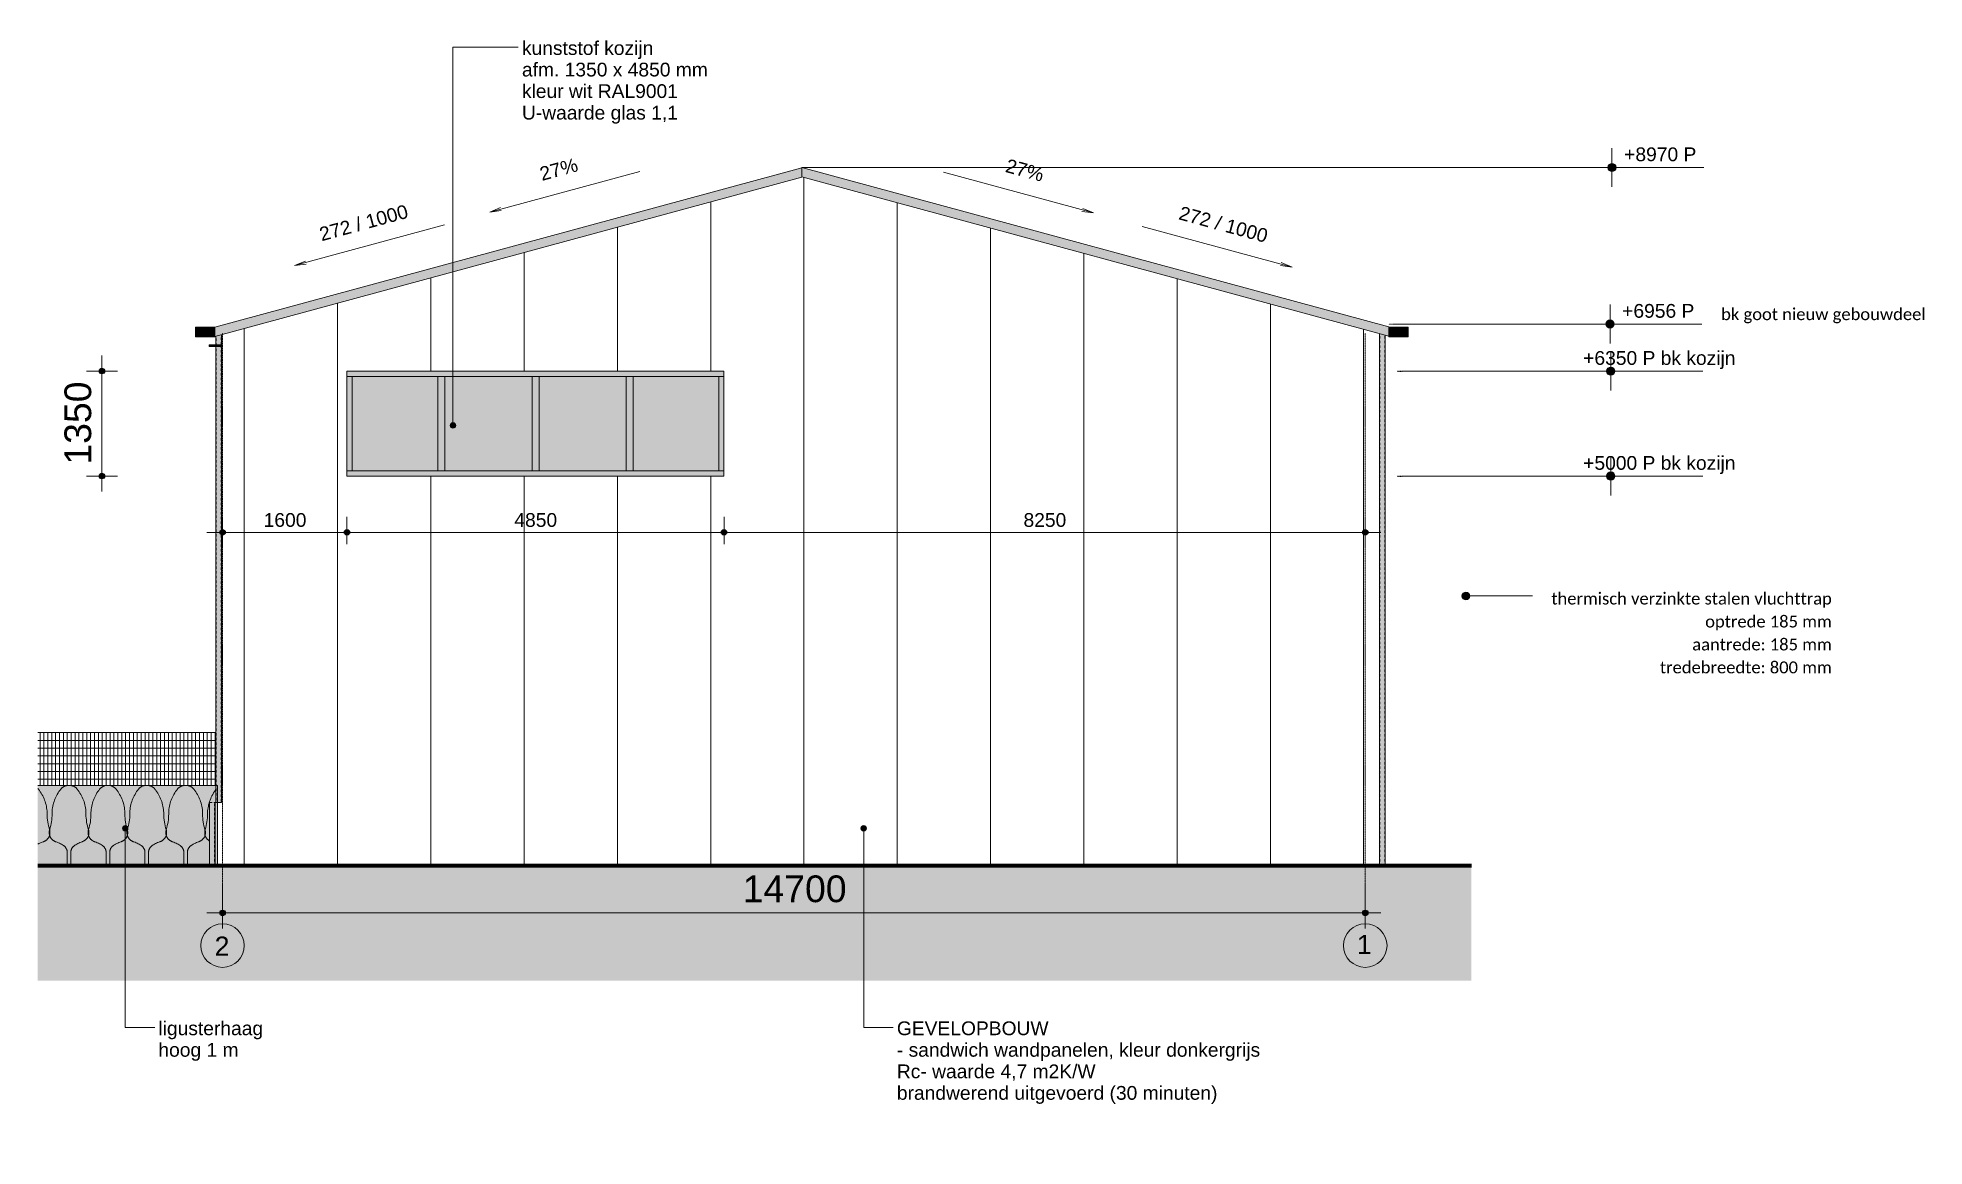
# Model space of a CAD drawing. Header units: millimetres. Extents: x 48682 to 485846, y -7071 to 11912.
# Drawn here: x 237132 to 261400, y -3621 to 10639 of the extents above; entities that cross this region are included whole.
import ezdxf

# ---------------------------------------------------------------- set-up
doc = ezdxf.new("R2010")
doc.units = ezdxf.units.MM
for name, pattern in [('Dash', [6.35, 3.175, -3.175]), ('dash fine', [1.53, 1, -0.53]), ('dash-dash', [6, 3, -1, 1, -1]), ('dash-dash-dot', [10.5, 3, -1.5, 3, -1.5, 0, -1.5]), ('Hidden', [4, 2, -2])]:
    doc.linetypes.add(name, pattern=pattern)
for name, color, linetype, lineweight in [('A-ANNO-DIMS', 211, 'Continuous', 9), ('A-ANNO-DIMS-100', 211, 'Continuous', 9), ('A-AREA', 32, 'dash-dash-dot', 9), ('A-DETL', 90, 'Continuous', 13), ('A-DETL-GENF', 92, 'Continuous', 13), ('A-DOOR', 31, 'Continuous', 18), ('A-DOOR-GLAZ', 31, 'Continuous', 13), ('A-FLOR', 192, 'Continuous', 18), ('A-FLOR-HRAL', 11, 'Continuous', 13), ('A-GLAZ-CWMG', 51, 'Continuous', 13), ('A-WALL-PATT', 111, 'Continuous', 13), ('C-TOPO', 7, 'Continuous', 13), ('E-LITE-EQPM', 33, 'Continuous', 13), ('G-ANNO-DIMS', 111, 'Continuous', 9), ('G-ANNO-TEXT', 231, 'Continuous', 9), ('L-PLNT', 71, 'Continuous', 13), ('L-SITE', 91, 'Continuous', 13), ('S-COLS', 52, 'Continuous', 18), ('S-COLS-HDLN', 52, 'Hidden', 9), ('S-FNDN', 32, 'Continuous', 18)]:
    doc.layers.add(name, color=color, linetype=linetype, lineweight=lineweight)
doc.styles.add('Arial', font='arial.ttf', dxfattribs={"height": 177.035928})
doc.styles.add('Arial_1', font='arial.ttf', dxfattribs={"height": 245.883234})
doc.styles.add('Arial_2', font='arial.ttf', dxfattribs={"height": 344.236527})
doc.styles.add('Calibri', font='calibri.ttf', dxfattribs={"height": 153.100159})
doc.dimstyles.new('1_8mm', dxfattribs={"dimscale": 304.8, "dimtxt": 180, "dimasz": 0.918635, "dimexe": 0.492126, "dimexo": 0.0625, "dimgap": 0.059055, "dimtad": 1, "dimdec": 0, "dimzin": 0, "dimdsep": 46, "dimtxsty": 'Arial', "dimblk1": 'DOTSMALL', "dimblk2": 'DOTSMALL', "dimsah": 1, "dimcen": 0.09, "dimdle": 0.656168, "dimazin": 0, "dimtfac": 1, "dimtdec": 4, "dimtix": 1, "dimtmove": 0, "dimatfit": 3, "dimfxl": 0.656168, "dimfxlon": 1, "dimtvp": 1, "dimtolj": 1, "dimtzin": 0, "dimlwd": 13, "dimlwe": 13, "dimarcsym": 2})
doc.dimstyles.new('3_5mm', dxfattribs={"dimscale": 304.8, "dimtxt": 350, "dimasz": 0.918635, "dimexe": 0.656168, "dimexo": 0.0625, "dimgap": 0.114829, "dimtad": 1, "dimdec": 0, "dimzin": 0, "dimdsep": 46, "dimtxsty": 'Arial_2', "dimblk1": 'DOTSMALL', "dimblk2": 'DOTSMALL', "dimsah": 1, "dimcen": 0.09, "dimdle": 0.656168, "dimazin": 0, "dimtfac": 1, "dimtdec": 4, "dimtix": 1, "dimtmove": 0, "dimatfit": 3, "dimfxl": 0.656168, "dimfxlon": 1, "dimtvp": 1, "dimtolj": 1, "dimtzin": 0, "dimlwd": 13, "dimlwe": 13, "dimarcsym": 2})
pattern_1 = [(90, (-380612.1, 0), (-1200, 7e-14), [])]

msp = doc.modelspace()

# ---------------------------------------------------------------- texts
at = {"layer": 'G-ANNO-DIMS', "attachment_point": 1, "line_spacing_factor": 0.938532, "style": 'Arial'}
for s, insert, char_height, width in [('+8970 P', (257540, 9228), 177.04, 1105.876), ('+6956 P', (257514.4, 7214), 177.04, 1105.876), ('+6350 P bk kozijn', (257012.9, 6608), 177.036, 2332.708), ('+5000 P bk kozijn', (257012.9, 5258), 177.036, 2332.708)]:
    msp.add_mtext(s, dxfattribs=dict(at, insert=insert, char_height=char_height, width=width))
at = {"layer": 'G-ANNO-DIMS', "lineweight": 13, "char_height": 177.04, "attachment_point": 1, "line_spacing_factor": 0.938532, "style": 'Arial'}
for s, insert, width, rotation in [('27%', (243571.7, 8967.5), 589.657, 15.19114), ('27%', (249614.1, 9085.9), 589.657, 344.80886), ('272 / 1000', (240737.3, 8191.5), 1395.305, 15.19114), ('272 / 1000', (251844.2, 8476.8), 1395.305, 344.80886)]:
    msp.add_mtext(s, dxfattribs=dict(at, insert=insert, width=width, rotation=rotation))
at = {"layer": 'G-ANNO-TEXT', "color": 7}
for s, insert, char_height, width, attachment_point, line_spacing_factor, style in [('bk goot nieuw gebouwdeel', (258787.3, 7159.5), 153.1, 3190.194, 1, 1.156427, 'Calibri'), ('thermisch verzinkte stalen vluchttrap\\Poptrede 185 mm\\Paantrede: 185 mm\\Ptredebreedte: 800 mm', (260211.1, 3501), 153.1, 4378.148, 3, 1.156427, 'Calibri'), ('2', (239407.2, -923.8), 245.9, 228, 1, 0.938532, 'Arial_1'), ('1', (254101.3, -902.7), 245.9, 228, 1, 0.938532, 'Arial_1')]:
    msp.add_mtext(s, dxfattribs=dict(at, insert=insert, char_height=char_height, width=width, attachment_point=attachment_point, line_spacing_factor=line_spacing_factor, style=style))

# ---------------------------------------------------------------- blocks, each defined once
blk = doc.blocks.new('Top Rail Type - Top Rail_Internal_-8055464-linkergebouw noordoostgevel')
at = {"layer": 'A-FLOR-HRAL', "lineweight": 9}
h = blk.add_hatch(dxfattribs=at)
h.set_pattern_fill('FP_10', color=256, style=0, pattern_type=2)
h.set_pattern_definition([(0, (-317087.95, 0), (0, 100), []), (90, (-317087.947, 0), (-50, 3e-15), [])])
h.paths.add_polyline_path([(-65106, -10), (-65106, 0), (-77634, 0), (-77634, -10), (-66514, -10)], flags=0)
h.paths.add_polyline_path([(-78465, -10), (-78314, -10), (-78314, 0), (-80347, 0), (-80347, -10), (-78465, -10)], flags=0)
h.paths.add_polyline_path([(-78064, 0), (-78064, 2), (-78069, 2), (-78069, 0)], flags=0)
h.paths.add_polyline_path([(-78185, 0), (-78139, 0), (-78139, 2), (-78284, 2), (-78284, 0)], flags=0)
h.paths.add_polyline_path([(-77984, 1016), (-77984, 1017), (-77984, 1016)], flags=0)
h.paths.add_polyline_path([(-79002, 1020), (-78054, 1020), (-78054, 1700), (-80347, 1700), (-80346, 1020), (-79015, 1020)], flags=0)
at = {"layer": 'A-FLOR-HRAL'}
for p, q in [((-78054, 1700), (-80347, 1700)), ((-65106, 0), (-65106, -10))]:
    blk.add_line(p, q, dxfattribs=at)
blk = doc.blocks.new('300_28_ISR_kolom_buis - ø70x3_6 2-8360458-linkergebouw noordoostgevel')
at = {"layer": 'S-COLS-HDLN', "linetype": 'Continuous', "lineweight": 18}
h = blk.add_hatch(color=256, dxfattribs=at)
h.paths.add_polyline_path([(-78001, 800), (-77984, 800), (-77984, 6667), (-78054, 6667), (-78054, 1020), (-78034, 1020), (-78034, 800), (-78009, 800)], flags=0)
h.paths.add_polyline_path([(-78044, 6687), (-77984, 6687), (-77984, 6818), (-78054, 6799), (-78054, 6687), (-78049, 6687)], flags=0)
at = {"layer": 'A-DETL', "lineweight": 18}
for p, q in [((-78054, 6799), (-78054, 6687)), ((-77984, 6687), (-77984, 6818)), ((-78054, 6667), (-78054, 800)), ((-77984, 800), (-77984, 6667))]:
    blk.add_line(p, q, dxfattribs=at)
at = {"layer": 'S-COLS', "linetype": 'Hidden', "lineweight": 9}
for p, q in [((-78050, 6800), (-78050, 6687)), ((-77987, 6687), (-77987, 6817)), ((-78050, 6667), (-78050, 800)), ((-77987, 800), (-77987, 6667))]:
    blk.add_line(p, q, dxfattribs=at)
blk = doc.blocks.new('32_DO_glas - 01-8640239-linkergebouw noordoostgevel')
at = {"layer": 'A-DOOR-GLAZ'}
blk.add_hatch(color=256, dxfattribs=at).paths.add_polyline_path([(-71586, 5067), (-71586, 6283), (-72686, 6283), (-72686, 5067)], flags=0)
blk = doc.blocks.new('Rectangular Mullion - 32_rechts_67x100-8640298-linkergebouw noordoostgevel')
at = {"layer": 'A-GLAZ-CWMG'}
blk.add_hatch(color=256, dxfattribs=at).paths.add_polyline_path([(-75736, 6283), (-75156, 6283), (-75156, 6350), (-76369, 6350), (-76369, 6283), (-76302, 6283)], flags=0)
for p, q in [((-76369, 6283), (-76369, 6350)), ((-75156, 6350), (-76369, 6350)), ((-75156, 6283), (-76369, 6283))]:
    blk.add_line(p, q, dxfattribs=at)
blk = doc.blocks.new('Rectangular Mullion - 32_links_67x100-8640234-linkergebouw noordoostgevel')
at = {"layer": 'A-GLAZ-CWMG'}
blk.add_hatch(color=256, dxfattribs=at).paths.add_polyline_path([(-71586, 5000), (-71519, 5000), (-71519, 5067), (-72731, 5067), (-72731, 5000), (-72686, 5000)], flags=0)
for p, q in [((-72731, 5067), (-71519, 5067)), ((-72731, 5000), (-71519, 5000)), ((-71519, 5067), (-71519, 5000))]:
    blk.add_line(p, q, dxfattribs=at)
blk = doc.blocks.new('Rectangular Mullion - 32_rechts_67x100-8431541-linkergebouw noordoostgevel')
at = {"layer": 'A-GLAZ-CWMG'}
blk.add_hatch(color=256, dxfattribs=at).paths.add_polyline_path([(-76302, 5067), (-76302, 6283), (-76369, 6283), (-76369, 5067), (-76345, 5067)], flags=0)
for p, q in [((-76369, 6283), (-76302, 6283)), ((-76369, 6283), (-76369, 5067)), ((-76302, 6283), (-76302, 5067)), ((-76302, 5067), (-76369, 5067))]:
    blk.add_line(p, q, dxfattribs=at)
blk = doc.blocks.new('Rectangular Mullion - 32_links_67x100-8431542-linkergebouw noordoostgevel')
at = {"layer": 'A-GLAZ-CWMG'}
blk.add_hatch(color=256, dxfattribs=at).paths.add_polyline_path([(-71519, 5067), (-71519, 6283), (-71586, 6283), (-71586, 5067)], flags=0)
for p, q in [((-71586, 6283), (-71519, 6283)), ((-71586, 5067), (-71586, 6283)), ((-71519, 5067), (-71519, 6283)), ((-71519, 5067), (-71586, 5067))]:
    blk.add_line(p, q, dxfattribs=at)
blk = doc.blocks.new('32_DO_glas - 01-8640303-linkergebouw noordoostgevel')
at = {"layer": 'A-DOOR-GLAZ'}
blk.add_hatch(color=256, dxfattribs=at).paths.add_polyline_path([(-75111, 5067), (-73988, 5067), (-73988, 6283), (-75111, 6283), (-75111, 6131)], flags=0)
blk = doc.blocks.new('Rectangular Mullion - 32_rechts_67x100-8640235-linkergebouw noordoostgevel')
at = {"layer": 'A-GLAZ-CWMG'}
blk.add_hatch(color=256, dxfattribs=at).paths.add_polyline_path([(-73898, 6283), (-72731, 6283), (-72731, 6350), (-73943, 6350), (-73943, 6283)], flags=0)
for p, q in [((-72731, 6350), (-73943, 6350)), ((-72731, 6283), (-73943, 6283))]:
    blk.add_line(p, q, dxfattribs=at)
blk = doc.blocks.new('Rectangular Mullion - 32_links_67x100-8640299-linkergebouw noordoostgevel')
at = {"layer": 'A-GLAZ-CWMG'}
blk.add_hatch(color=256, dxfattribs=at).paths.add_polyline_path([(-73988, 5000), (-73943, 5000), (-73943, 5067), (-75156, 5067), (-75156, 5000), (-75111, 5000)], flags=0)
for p, q in [((-75156, 5067), (-73943, 5067)), ((-75156, 5000), (-73943, 5000))]:
    blk.add_line(p, q, dxfattribs=at)
blk = doc.blocks.new('Rectangular Mullion - 32_tussen_90x100-8431527-linkergebouw noordoostgevel')
at = {"layer": 'A-GLAZ-CWMG'}
blk.add_hatch(color=256, dxfattribs=at).paths.add_polyline_path([(-73988, 5067), (-73898, 5067), (-73898, 6283), (-73988, 6283), (-73988, 6199)], flags=0)
for p, q in [((-73988, 6283), (-73898, 6283)), ((-73988, 6283), (-73988, 5067)), ((-73898, 6283), (-73898, 5067)), ((-73898, 5067), (-73988, 5067))]:
    blk.add_line(p, q, dxfattribs=at)
blk = doc.blocks.new('300_28_ISR_kolom_buis - ø70x3_6 2-8363247-linkergebouw noordoostgevel')
at = {"layer": 'S-COLS-HDLN', "linetype": 'Continuous', "lineweight": 18}
blk.add_hatch(color=256, dxfattribs=at).paths.add_polyline_path([(-63084, 0), (-63014, 0), (-63014, 6813), (-63084, 6832), (-63084, 1432)], flags=0)
at = {"layer": 'A-DETL', "lineweight": 18}
blk.add_line((-63014, 0), (-63014, 6813), dxfattribs=at)
at = {"layer": 'S-COLS', "linetype": 'Hidden', "lineweight": 9}
for p, q in [((-63080, 0), (-63080, 6831)), ((-63017, 6814), (-63017, 0))]:
    blk.add_line(p, q, dxfattribs=at)
blk = doc.blocks.new('300_28_ISR_kolom_buis - ø70x3_6 2-8715042-linkergebouw noordoostgevel')
at = {"layer": 'S-COLS-HDLN', "linetype": 'Continuous', "lineweight": 18}
blk.add_hatch(color=256, dxfattribs=at).paths.add_polyline_path([(-78069, 0), (-78069, 2), (-78139, 2), (-78139, 0), (-78070, 0)], flags=0)
at = {"layer": 'A-DETL', "lineweight": 18}
for p, q in [((-78139, 800), (-78139, 0)), ((-78069, 0), (-78069, 800))]:
    blk.add_line(p, q, dxfattribs=at)
at = {"layer": 'S-COLS', "linetype": 'Hidden', "lineweight": 9}
for p, q in [((-78135, 800), (-78135, 0)), ((-78072, 0), (-78072, 800))]:
    blk.add_line(p, q, dxfattribs=at)
at = {"layer": 'S-COLS-HDLN'}
blk.add_line((-78139, 800), (-78069, 800), dxfattribs=at)
blk = doc.blocks.new('32_DO_glas - 01-8640247-linkergebouw noordoostgevel')
at = {"layer": 'A-DOOR-GLAZ'}
blk.add_hatch(color=256, dxfattribs=at).paths.add_polyline_path([(-73898, 5067), (-72776, 5067), (-72776, 6283), (-73898, 6283), (-73898, 6205)], flags=0)
blk = doc.blocks.new('Rectangular Mullion - 32_rechts_67x100-8640236-linkergebouw noordoostgevel')
at = {"layer": 'A-GLAZ-CWMG'}
blk.add_hatch(color=256, dxfattribs=at).paths.add_polyline_path([(-72616, 6283), (-71519, 6283), (-71519, 6350), (-72731, 6350), (-72731, 6283), (-72686, 6283)], flags=0)
for p, q in [((-71519, 6350), (-72731, 6350)), ((-71519, 6350), (-71519, 6283)), ((-71519, 6283), (-72731, 6283))]:
    blk.add_line(p, q, dxfattribs=at)
blk = doc.blocks.new('Rectangular Mullion - 32_links_67x100-8640237-linkergebouw noordoostgevel')
at = {"layer": 'A-GLAZ-CWMG'}
blk.add_hatch(color=256, dxfattribs=at).paths.add_polyline_path([(-72776, 5000), (-72731, 5000), (-72731, 5067), (-73943, 5067), (-73943, 5000), (-73898, 5000)], flags=0)
for p, q in [((-73943, 5067), (-72731, 5067)), ((-73943, 5000), (-72731, 5000))]:
    blk.add_line(p, q, dxfattribs=at)
blk = doc.blocks.new('32_DO_glas - 01-8640311-linkergebouw noordoostgevel')
at = {"layer": 'A-DOOR-GLAZ'}
blk.add_hatch(color=256, dxfattribs=at).paths.add_polyline_path([(-75201, 5067), (-75201, 6283), (-76302, 6283), (-76302, 5067), (-75736, 5067)], flags=0)
blk = doc.blocks.new('Rectangular Mullion - 32_rechts_67x100-8640300-linkergebouw noordoostgevel')
at = {"layer": 'A-GLAZ-CWMG'}
blk.add_hatch(color=256, dxfattribs=at).paths.add_polyline_path([(-75111, 6283), (-73943, 6283), (-73943, 6350), (-75156, 6350), (-75156, 6283)], flags=0)
for p, q in [((-73943, 6350), (-75156, 6350)), ((-73943, 6283), (-75156, 6283))]:
    blk.add_line(p, q, dxfattribs=at)
blk = doc.blocks.new('Rectangular Mullion - 32_links_67x100-8640301-linkergebouw noordoostgevel')
at = {"layer": 'A-GLAZ-CWMG'}
blk.add_hatch(color=256, dxfattribs=at).paths.add_polyline_path([(-75201, 5000), (-75156, 5000), (-75156, 5067), (-76369, 5067), (-76369, 5000), (-75736, 5000)], flags=0)
for p, q in [((-76369, 5000), (-76369, 5067)), ((-76369, 5067), (-75156, 5067)), ((-76369, 5000), (-75156, 5000))]:
    blk.add_line(p, q, dxfattribs=at)
blk = doc.blocks.new('300_90_VAE_parkeerplek - 2500x5000-7977994-linkergebouw noordoostgevel')
at = {"layer": 'L-SITE'}
for points in [[(-79194, 2), (-78284, 2), (-78284, 5), (-80347, 5), (-80347, 2), (-79482, 2)], [(-78906, 0), (-78284, 0), (-78284, 2), (-80347, 2), (-80347, 0), (-79194, 0)]]:
    blk.add_hatch(color=256, dxfattribs=at).paths.add_polyline_path(points, flags=0)
at = {"layer": 'A-DETL', "lineweight": 18}
for p, q in [((-80347, 5), (-78284, 5)), ((-78284, 2), (-80347, 2)), ((-80347, 2), (-78284, 2)), ((-78284, 2), (-78284, 5)), ((-78284, 2), (-78284, 0)), ((-78314, 0), (-80347, 0))]:
    blk.add_line(p, q, dxfattribs=at)
blk = doc.blocks.new('200_VAE_63_spotlamp - rond-8711555-linkergebouw noordoostgevel')
at = {"layer": 'E-LITE-EQPM'}
blk.add_hatch(color=256, dxfattribs=at).paths.add_polyline_path([(-78019, 6667), (-77984, 6667), (-77984, 6687), (-78142, 6687), (-78142, 6667), (-78028, 6667)], flags=0)
for p, q in [((-78142, 6687), (-77984, 6687)), ((-78142, 6687), (-78142, 6667)), ((-78142, 6667), (-77984, 6667))]:
    blk.add_line(p, q, dxfattribs=at)
blk = doc.blocks.new('90_SI_boom - eik-7766839-linkergebouw noordoostgevel')
at = {"layer": 'L-PLNT', "flags": 128}
for points in [[(-80347, 982), (-80346, 982), (-80343, 978), (-80340, 974), (-80338, 973)], [(-80338, 973), (-80326, 957), (-80314, 940), (-80303, 923), (-80293, 905), (-80283, 887), (-80274, 869), (-80266, 850), (-80258, 831), (-80251, 812), (-80245, 793), (-80240, 773), (-80236, 753), (-80232, 733), (-80229, 713), (-80227, 692), (-80226, 672), (-80226, 653)], [(-80226, 653), (-80226, 627), (-80224, 601), (-80221, 576), (-80218, 550), (-80213, 525), (-80208, 500), (-80201, 475), (-80195, 454)], [(-80276, 296), (-80290, 291), (-80304, 285), (-80318, 279), (-80331, 273), (-80345, 266), (-80347, 264)], [(-80195, 454), (-80193, 449), (-80192, 444), (-80191, 439), (-80190, 434), (-80190, 429), (-80189, 424), (-80189, 419), (-80189, 414), (-80189, 409), (-80189, 404), (-80190, 399), (-80191, 394), (-80191, 389), (-80193, 385), (-80194, 380), (-80195, 375), (-80197, 370), (-80199, 366), (-80201, 361), (-80203, 356), (-80206, 352), (-80208, 348), (-80211, 344), (-80214, 340), (-80217, 336), (-80221, 332), (-80224, 328), (-80227, 325), (-80231, 321), (-80235, 318), (-80239, 315), (-80243, 312), (-80247, 309), (-80252, 307), (-80256, 304), (-80260, 302), (-80265, 300), (-80270, 298), (-80274, 296), (-80276, 296)]]:
    blk.add_lwpolyline(points, dxfattribs=at)
blk = doc.blocks.new('90_SI_boom - eik-V25-linkergebouw noordoostgevel')
at = {"layer": 'L-PLNT'}
for p, q in [((-79967, 156), (-79967, 5)), ((-79921, 5), (-79921, 156))]:
    blk.add_line(p, q, dxfattribs=at)
at = {"layer": 'L-PLNT', "flags": 128}
for points in [[(-80162, 653), (-80162, 673), (-80161, 693), (-80159, 714), (-80156, 734), (-80152, 754), (-80148, 774), (-80143, 794), (-80137, 813), (-80130, 832), (-80122, 851), (-80114, 870), (-80105, 888), (-80095, 906), (-80085, 924), (-80074, 941), (-80062, 957), (-80050, 973)], [(-80050, 973), (-80047, 977), (-80043, 980), (-80040, 984), (-80036, 988), (-80032, 991), (-80028, 994), (-80024, 997), (-80019, 1000), (-80015, 1003), (-80011, 1005), (-80006, 1008), (-80001, 1010), (-79997, 1012), (-79992, 1014), (-79987, 1015), (-79982, 1017), (-79977, 1018), (-79972, 1019), (-79967, 1020), (-79962, 1020), (-79957, 1021), (-79952, 1021), (-79950, 1021)], [(-79939, 1021), (-79939, 1021), (-79939, 1021), (-79939, 1021), (-79939, 1021), (-79939, 1021), (-79939, 1021), (-79939, 1021), (-79939, 1021), (-79939, 1021), (-79939, 1021), (-79939, 1021), (-79939, 1021), (-79939, 1021), (-79939, 1021), (-79939, 1021), (-79940, 1021), (-79940, 1021), (-79940, 1021), (-79940, 1021), (-79940, 1021), (-79940, 1021), (-79941, 1021), (-79941, 1021), (-79941, 1021), (-79941, 1021), (-79941, 1021), (-79941, 1021), (-79942, 1021), (-79942, 1021), (-79942, 1021), (-79942, 1021), (-79943, 1021), (-79943, 1021), (-79943, 1021), (-79943, 1021), (-79943, 1021), (-79944, 1021), (-79944, 1021), (-79944, 1021), (-79944, 1021), (-79944, 1021), (-79945, 1021), (-79945, 1021), (-79945, 1021), (-79945, 1021), (-79946, 1021), (-79946, 1021), (-79946, 1021), (-79946, 1021), (-79946, 1021), (-79947, 1021), (-79947, 1021), (-79947, 1021), (-79947, 1021), (-79947, 1021), (-79948, 1021), (-79948, 1021), (-79948, 1021), (-79948, 1021), (-79948, 1021), (-79948, 1021), (-79949, 1021), (-79949, 1021), (-79949, 1021), (-79949, 1021), (-79949, 1021), (-79949, 1021), (-79949, 1021), (-79949, 1021), (-79949, 1021), (-79949, 1021), (-79950, 1021), (-79950, 1021), (-79950, 1021), (-79950, 1021), (-79950, 1021), (-79950, 1021), (-79950, 1021)], [(-79950, 1021), (-79950, 1021), (-79950, 1021), (-79950, 1021), (-79950, 1021), (-79950, 1021), (-79950, 1021), (-79949, 1021), (-79949, 1021), (-79949, 1021), (-79949, 1021), (-79949, 1021), (-79949, 1021), (-79949, 1021), (-79949, 1021), (-79949, 1021), (-79949, 1021), (-79948, 1021), (-79948, 1021), (-79948, 1021), (-79948, 1021), (-79948, 1021), (-79948, 1021), (-79947, 1021), (-79947, 1021), (-79947, 1021), (-79947, 1021), (-79947, 1021), (-79947, 1021), (-79946, 1021), (-79946, 1021), (-79946, 1021), (-79946, 1021), (-79945, 1021), (-79945, 1021), (-79945, 1021), (-79945, 1021), (-79945, 1021), (-79944, 1021), (-79944, 1021), (-79944, 1021), (-79944, 1021), (-79943, 1021), (-79943, 1021), (-79943, 1021), (-79943, 1021), (-79943, 1021), (-79942, 1021), (-79942, 1021), (-79942, 1021), (-79942, 1021), (-79942, 1021), (-79941, 1021), (-79941, 1021), (-79941, 1021), (-79941, 1021), (-79941, 1021), (-79940, 1021), (-79940, 1021), (-79940, 1021), (-79940, 1021), (-79940, 1021), (-79940, 1021), (-79940, 1021), (-79939, 1021), (-79939, 1021), (-79939, 1021), (-79939, 1021), (-79939, 1021), (-79939, 1021), (-79939, 1021), (-79939, 1021), (-79939, 1021), (-79939, 1021), (-79939, 1021), (-79939, 1021), (-79939, 1021), (-79939, 1021), (-79939, 1021)], [(-79939, 1021), (-79933, 1021), (-79928, 1020), (-79923, 1020), (-79918, 1019), (-79913, 1018), (-79908, 1017), (-79903, 1016), (-79898, 1014), (-79893, 1013), (-79889, 1011), (-79884, 1009), (-79879, 1006), (-79875, 1004), (-79870, 1001), (-79866, 998), (-79862, 995), (-79858, 992), (-79854, 989), (-79850, 985), (-79846, 982), (-79843, 978), (-79840, 974), (-79838, 973)], [(-79838, 973), (-79826, 957), (-79814, 940), (-79803, 923), (-79793, 905), (-79783, 887), (-79774, 869), (-79766, 850), (-79758, 831), (-79751, 812), (-79745, 793), (-79740, 773), (-79736, 753), (-79732, 733), (-79729, 713), (-79727, 692), (-79726, 672), (-79726, 653)], [(-80193, 454), (-80186, 478), (-80180, 503), (-80174, 529), (-80170, 554), (-80166, 579), (-80164, 605), (-80163, 631), (-80162, 653)], [(-79726, 653), (-79726, 627), (-79724, 601), (-79721, 576), (-79718, 550), (-79713, 525), (-79708, 500), (-79701, 475), (-79695, 454)], [(-80113, 296), (-80117, 297), (-80122, 299), (-80127, 301), (-80131, 304), (-80136, 306), (-80140, 308), (-80144, 311), (-80148, 314), (-80152, 317), (-80156, 320), (-80160, 324), (-80163, 327), (-80167, 331), (-80170, 335), (-80173, 338), (-80176, 343), (-80179, 347), (-80182, 351), (-80184, 355), (-80187, 360), (-80189, 364), (-80191, 369), (-80192, 374), (-80194, 378), (-80195, 383), (-80196, 388), (-80197, 393), (-80198, 398), (-80199, 403), (-80199, 408), (-80199, 413), (-80199, 418), (-80199, 423), (-80199, 428), (-80198, 433), (-80197, 438), (-80196, 443), (-80195, 448), (-80194, 453), (-80193, 454)], [(-80015, 248), (-80027, 256), (-80040, 264), (-80053, 271), (-80067, 278), (-80081, 284), (-80095, 290), (-80109, 295), (-80113, 296)], [(-79967, 156), (-79967, 161), (-79967, 165), (-79968, 170), (-79968, 174), (-79969, 178), (-79970, 183), (-79971, 187), (-79972, 191), (-79974, 195), (-79976, 199), (-79977, 204), (-79979, 207), (-79981, 211), (-79984, 215), (-79986, 219), (-79989, 223), (-79991, 226), (-79994, 229), (-79997, 233), (-80000, 236), (-80004, 239), (-80007, 242), (-80011, 245), (-80014, 247), (-80015, 248)], [(-79873, 248), (-79877, 245), (-79881, 242), (-79884, 239), (-79887, 236), (-79890, 233), (-79893, 230), (-79896, 227), (-79899, 223), (-79902, 220), (-79904, 216), (-79906, 212), (-79909, 208), (-79911, 204), (-79912, 200), (-79914, 196), (-79916, 192), (-79917, 188), (-79918, 183), (-79919, 179), (-79920, 175), (-79921, 170), (-79921, 166), (-79921, 162), (-79921, 157), (-79921, 156)], [(-79776, 296), (-79790, 291), (-79804, 285), (-79818, 279), (-79831, 273), (-79845, 266), (-79857, 258), (-79870, 250), (-79873, 248)], [(-79695, 454), (-79693, 449), (-79692, 444), (-79691, 439), (-79690, 434), (-79690, 429), (-79689, 424), (-79689, 419), (-79689, 414), (-79689, 409), (-79689, 404), (-79690, 399), (-79691, 394), (-79691, 389), (-79693, 385), (-79694, 380), (-79695, 375), (-79697, 370), (-79699, 366), (-79701, 361), (-79703, 356), (-79706, 352), (-79708, 348), (-79711, 344), (-79714, 340), (-79717, 336), (-79721, 332), (-79724, 328), (-79727, 325), (-79731, 321), (-79735, 318), (-79739, 315), (-79743, 312), (-79747, 309), (-79752, 307), (-79756, 304), (-79760, 302), (-79765, 300), (-79770, 298), (-79774, 296), (-79776, 296)]]:
    blk.add_lwpolyline(points, dxfattribs=at)
blk = doc.blocks.new('90_SI_boom - eik-V26-linkergebouw noordoostgevel')
at = {"layer": 'L-PLNT', "flags": 128}
for points in [[(-78162, 653), (-78162, 673), (-78161, 693), (-78159, 714), (-78156, 734), (-78152, 754), (-78148, 774), (-78143, 794), (-78137, 813), (-78130, 832), (-78122, 851), (-78114, 870), (-78105, 888), (-78095, 906), (-78085, 924), (-78074, 941), (-78062, 957), (-78054, 968)], [(-78193, 454), (-78186, 478), (-78180, 503), (-78174, 529), (-78170, 554), (-78166, 579), (-78164, 605), (-78163, 631), (-78162, 653)], [(-78139, 308), (-78140, 308), (-78144, 311), (-78148, 314), (-78152, 317), (-78156, 320), (-78160, 324), (-78163, 327), (-78167, 331), (-78170, 335), (-78173, 338), (-78176, 343), (-78179, 347), (-78182, 351), (-78184, 355), (-78187, 360), (-78189, 364), (-78191, 369), (-78192, 374), (-78194, 378), (-78195, 383), (-78196, 388), (-78197, 393), (-78198, 398), (-78199, 403), (-78199, 408), (-78199, 413), (-78199, 418), (-78199, 423), (-78199, 428), (-78198, 433), (-78197, 438), (-78196, 443), (-78195, 448), (-78194, 453), (-78193, 454)], [(-78064, 276), (-78067, 278), (-78069, 278)]]:
    blk.add_lwpolyline(points, dxfattribs=at)
blk = doc.blocks.new('DIMBLOCK32-linkergebouw noordoostgevel')
at = {"layer": 'A-ANNO-DIMS-100', "lineweight": 25}
h = blk.add_hatch(color=256, dxfattribs=at)
edge = h.paths.add_edge_path(flags=0)
edge.add_arc((237957, 6350), 35, 0, 360)
h = blk.add_hatch(color=256, dxfattribs=at)
edge = h.paths.add_edge_path(flags=0)
edge.add_arc((237957, 5000), 35, 0, 360)
at = {"layer": 'A-ANNO-DIMS-100', "lineweight": 13}
for p, q in [((238157, 6350), (237757, 6350)), ((237957, 4800), (237957, 6550)), ((237957, 6350), (238157, 6350)), ((238157, 5000), (237757, 5000)), ((237957, 5000), (238157, 5000))]:
    blk.add_line(p, q, dxfattribs=at)
at = {"layer": 'A-ANNO-DIMS-100', "lineweight": 25}
for centre in [(237957, 6350), (237957, 5000)]:
    blk.add_circle(centre, 35, dxfattribs=at)
at = {"layer": 'A-ANNO-DIMS-100', "color": 0, "lineweight": 13, "insert": (237475, 5147), "char_height": 344.2, "width": 1266.46, "attachment_point": 1, "rotation": 90, "line_spacing_factor": 0.938532, "style": 'Arial_2'}
blk.add_mtext('1350', dxfattribs=at)
blk = doc.blocks.new('_DotSmall')
at = {"color": 0, "linetype": 'ByBlock', "const_width": 0.5}
blk.add_lwpolyline([(-0.0625, 0, 1), (0.0625, 0, 1)], format="xyb", close=True, dxfattribs=at)
blk = doc.blocks.new('Spot Elevations - 1_8-7718674-linkergebouw noordoostgevel')
at = {"layer": 'G-ANNO-DIMS'}
h = blk.add_hatch(color=256, dxfattribs=at)
edge = h.paths.add_edge_path(flags=0)
edge.add_arc((-60095, 8970), 53, 0, 180)
edge.add_arc((-60095, 8970), 53, 180, 360)
at = {"layer": 'G-ANNO-DIMS', "lineweight": 13}
for p, q in [((-60095, 8720), (-60095, 9220)), ((-60177, 8970), (-60478, 8970)), ((-60177, 8970), (-58912, 8970))]:
    blk.add_line(p, q, dxfattribs=at)
for start, end in [(0, 180), (180, 0)]:
    blk.add_arc((-60095, 8970), 53, start, end, dxfattribs=at)
blk = doc.blocks.new('DIMBLOCK33-linkergebouw noordoostgevel')
at = {"layer": 'A-ANNO-DIMS-100', "lineweight": 25}
h = blk.add_hatch(color=256, dxfattribs=at)
edge = h.paths.add_edge_path(flags=0)
edge.add_arc((239509, -619), 35, 0, 360)
h = blk.add_hatch(color=256, dxfattribs=at)
edge = h.paths.add_edge_path(flags=0)
edge.add_arc((254209, -619), 35, 0, 360)
at = {"layer": 'A-ANNO-DIMS-100', "lineweight": 13}
for p, q in [((239509, -419), (239509, -819)), ((239509, -619), (239509, -419)), ((254209, -419), (254209, -819)), ((254209, -619), (254209, -419)), ((239309, -619), (254409, -619))]:
    blk.add_line(p, q, dxfattribs=at)
at = {"layer": 'A-ANNO-DIMS-100', "lineweight": 25}
for centre in [(239509, -619), (254209, -619)]:
    blk.add_circle(centre, 35, dxfattribs=at)
at = {"layer": 'A-ANNO-DIMS-100', "color": 0, "lineweight": 13, "insert": (246200, -137), "char_height": 344.2, "width": 1583.08, "attachment_point": 1, "line_spacing_factor": 0.938532, "style": 'Arial_2'}
blk.add_mtext('14700', dxfattribs=at)
blk = doc.blocks.new('DIMBLOCK34-linkergebouw noordoostgevel')
at = {"layer": 'A-ANNO-DIMS-100', "lineweight": 25}
h = blk.add_hatch(color=256, dxfattribs=at)
edge = h.paths.add_edge_path(flags=0)
edge.add_arc((239509, 4276), 35, 0, 360)
h = blk.add_hatch(color=256, dxfattribs=at)
edge = h.paths.add_edge_path(flags=0)
edge.add_arc((241110, 4276), 35, 0, 360)
at = {"layer": 'A-ANNO-DIMS-100', "lineweight": 13}
for p, q in [((239509, 4476), (239509, 4126)), ((239509, 4276), (239509, 4476)), ((241110, 4476), (241110, 4126)), ((241110, 4276), (241110, 4476)), ((239309, 4276), (241110, 4276))]:
    blk.add_line(p, q, dxfattribs=at)
at = {"layer": 'A-ANNO-DIMS-100', "lineweight": 25}
for centre in [(239509, 4276), (241110, 4276)]:
    blk.add_circle(centre, 35, dxfattribs=at)
at = {"layer": 'A-ANNO-DIMS-100', "color": 0, "lineweight": 13, "insert": (240038, 4524), "char_height": 177, "width": 651.32, "attachment_point": 1, "line_spacing_factor": 0.938532, "style": 'Arial'}
blk.add_mtext('1600', dxfattribs=at)
blk = doc.blocks.new('DIMBLOCK35-linkergebouw noordoostgevel')
at = {"layer": 'A-ANNO-DIMS-100', "lineweight": 25}
h = blk.add_hatch(color=256, dxfattribs=at)
edge = h.paths.add_edge_path(flags=0)
edge.add_arc((241110, 4276), 35, 0, 360)
h = blk.add_hatch(color=256, dxfattribs=at)
edge = h.paths.add_edge_path(flags=0)
edge.add_arc((245960, 4276), 35, 0, 360)
at = {"layer": 'A-ANNO-DIMS-100', "lineweight": 13}
for p, q in [((241110, 4476), (241110, 4126)), ((241110, 4276), (241110, 4476)), ((245960, 4476), (245960, 4126)), ((245960, 4276), (245960, 4476)), ((241110, 4276), (245960, 4276))]:
    blk.add_line(p, q, dxfattribs=at)
at = {"layer": 'A-ANNO-DIMS-100', "lineweight": 25}
for centre in [(241110, 4276), (245960, 4276)]:
    blk.add_circle(centre, 35, dxfattribs=at)
at = {"layer": 'A-ANNO-DIMS-100', "color": 0, "lineweight": 13, "insert": (243263, 4524), "char_height": 177, "width": 651.32, "attachment_point": 1, "line_spacing_factor": 0.938532, "style": 'Arial'}
blk.add_mtext('4850', dxfattribs=at)
blk = doc.blocks.new('DIMBLOCK36-linkergebouw noordoostgevel')
at = {"layer": 'A-ANNO-DIMS-100', "lineweight": 25}
h = blk.add_hatch(color=256, dxfattribs=at)
edge = h.paths.add_edge_path(flags=0)
edge.add_arc((245960, 4276), 35, 0, 360)
h = blk.add_hatch(color=256, dxfattribs=at)
edge = h.paths.add_edge_path(flags=0)
edge.add_arc((254209, 4276), 35, 0, 360)
at = {"layer": 'A-ANNO-DIMS-100', "lineweight": 13}
for p, q in [((245960, 4476), (245960, 4126)), ((245960, 4276), (245960, 4476)), ((254209, 4476), (254209, 4126)), ((254209, 4276), (254209, 4476)), ((245960, 4276), (254409, 4276))]:
    blk.add_line(p, q, dxfattribs=at)
at = {"layer": 'A-ANNO-DIMS-100', "lineweight": 25}
for centre in [(245960, 4276), (254209, 4276)]:
    blk.add_circle(centre, 35, dxfattribs=at)
at = {"layer": 'A-ANNO-DIMS-100', "color": 0, "lineweight": 13, "insert": (249813, 4524), "char_height": 177, "width": 651.32, "attachment_point": 1, "line_spacing_factor": 0.938532, "style": 'Arial'}
blk.add_mtext('8250', dxfattribs=at)

# ---------------------------------------------------------------- dimensions: what is measured, and where the dimension line sits
at = {"layer": 'A-ANNO-DIMS', "lineweight": 13}
dim = msp.add_linear_dim(base=(237956.8, 6350), p1=(238156.8, 5000), p2=(238156.8, 6350), angle=90, dimstyle='3_5mm', override={"dimpost": '<>', "dimfxl": 1350}, dxfattribs=at)
dim.commit()
dim.dimension.update_dxf_attribs({"geometry": 'DIMBLOCK32-linkergebouw noordoostgevel', "text_midpoint": (237745.9, 5675)})
for base, p1, p2, dimstyle, override, picture, middle in [((241109.5, 4275.9), (239509.2, 4475.9), (241109.5, 4475.9), '1_8mm', {"dimpost": '<>', "dimfxl": 1600.321251}, 'DIMBLOCK34-linkergebouw noordoostgevel', (240309.4, 4384.3)), ((245959.5, 4275.9), (241109.5, 4475.9), (245959.5, 4475.9), '1_8mm', {"dimpost": '<>', "dimfxl": 4850}, 'DIMBLOCK35-linkergebouw noordoostgevel', (243534.5, 4384.3)), ((254209.2, 4275.9), (245959.5, 4475.9), (254209.2, 4475.9), '1_8mm', {"dimpost": '<>', "dimfxl": 8249.678749}, 'DIMBLOCK36-linkergebouw noordoostgevel', (250084.4, 4384.3)), ((254209.2, -618.8), (239509.2, -418.8), (254209.2, -418.8), '3_5mm', {"dimpost": '<>', "dimfxl": 14700}, 'DIMBLOCK33-linkergebouw noordoostgevel', (246859.2, -408.1))]:
    dim = msp.add_linear_dim(base=base, p1=p1, p2=p2, dimstyle=dimstyle, override=override, dxfattribs=at)
    dim.commit()
    dim.dimension.update_dxf_attribs({"geometry": picture, "text_midpoint": middle})

# ---------------------------------------------------------------- hatches: boundary and pattern name
at = {"layer": 'A-DETL-GENF'}
for color, points in [(9, [(239336.4, 6789.7), (239411.3, 6789.7), (239411.3, 6915), (239161.4, 6915), (239161.4, 6789.7)]), (9, [(254760.9, 6789.7), (254760.9, 6915), (254511, 6915), (254511, 6789.7)]), (81, [(238042.8, 5), (238056.9, 5), (238056.9, 156.2), (238060.4, 182.4), (238066, 199.9), (238078.1, 220.8), (238088.5, 233.8), (238104.9, 247.6), (238140.2, 269), (238170.5, 283.7), (238222.8, 304.3), (238244.5, 319.3), (238257.2, 331.1), (238271.4, 350.5), (238281.7, 372.3), (238284.3, 380.4), (238288.1, 368.1), (238298.6, 347.8), (238311.3, 331.1), (238330.8, 313.9), (238345.6, 304.3), (238384.2, 288.9), (238409.6, 278.2), (238441.5, 261.3), (238466.2, 245.4), (238481.7, 231.7), (238493.4, 217.1), (238504.6, 194.1), (238509.7, 175.7), (238511.6, 154.1), (238512.4, 5), (238556.9, 5), (238556.9, 156.2), (238560.4, 182.4), (238566, 199.9), (238578.1, 220.8), (238588.5, 233.8), (238604.9, 247.6), (238644.5, 271.1), (238670.5, 283.7), (238722.8, 304.3), (238744.5, 319.3), (238757.2, 331.1), (238771.4, 350.5), (238781.7, 372.3), (238784.2, 380.6), (238788.6, 367.1), (238798.6, 347.8), (238811.3, 331.1), (238830.8, 313.9), (238845.6, 304.3), (238884.2, 288.9), (238909.6, 278.2), (238941.5, 261.3), (238966.2, 245.4), (238981.7, 231.7), (238993.4, 217.1), (239004.8, 193.5), (239009.7, 175.7), (239011.6, 154.1), (239012.4, 5), (239056.9, 5), (239056.9, 156.2), (239060.4, 182.4), (239066, 199.9), (239078.1, 220.8), (239088.5, 233.8), (239104.9, 247.6), (239135.9, 266.8), (239170.5, 283.7), (239222.8, 304.3), (239244.5, 319.3), (239257.2, 331.1), (239271.4, 350.5), (239281.7, 372.3), (239284.2, 380.6), (239288.1, 368.1), (239298.6, 347.8), (239311.3, 331.1), (239330.8, 313.9), (239339.8, 309), (239339.8, 800), (239409.8, 800), (239409.8, 278.1), (239414.8, 275.6), (239414.8, 800), (239424.6, 800), (239424.6, 967.4), (239396.6, 927.6), (239380.3, 901), (239357.3, 853.3), (239341, 809.3), (239332.3, 780.9), (239323.1, 736.9), (239317.9, 695.7), (239313.6, 596.9), (239306.8, 544.3), (239298.6, 502.5), (239284.2, 450.7), (239281, 462.7), (239267.5, 514.7), (239260.1, 552), (239253.8, 614.2), (239249.8, 701.9), (239244.3, 742.8), (239232.3, 793.5), (239220.5, 829.9), (239201.8, 873.8), (239184.1, 907.7), (239157.6, 948.7), (239137.1, 975.8), (239122.1, 990.5), (239109, 1000.4), (239092.3, 1009.5), (239065.9, 1017.9), (239051.4, 1020), (239023.5, 1018.9), (239023.5, 1020), (239008.9, 1019.1), (238994.5, 1016.1), (238973.1, 1007.9), (238952.3, 995.2), (238942.2, 987.3), (238925, 968), (238896.6, 927.6), (238880.3, 901), (238860.7, 861.7), (238844.7, 821.7), (238832.3, 780.9), (238823.1, 736.9), (238817.9, 695.7), (238813.6, 596.9), (238806.8, 544.3), (238798.6, 502.5), (238784.2, 450.7), (238781, 462.7), (238767.5, 514.7), (238760.1, 552), (238753.8, 614.2), (238749.8, 701.9), (238745.2, 738.6), (238732.3, 793.5), (238720.5, 829.9), (238701.8, 873.8), (238684.1, 907.7), (238657.6, 948.7), (238637.1, 975.8), (238622.1, 990.5), (238609, 1000.4), (238592.3, 1009.5), (238565.9, 1017.9), (238551.4, 1020), (238523.5, 1018.9), (238523.5, 1020), (238508.9, 1019.1), (238494.5, 1016.1), (238473.1, 1007.9), (238452.3, 995.2), (238442.2, 987.3), (238425, 968), (238396.6, 927.6), (238380.3, 901), (238360.9, 862.4), (238344.8, 822), (238332.3, 780.9), (238323.1, 736.9), (238317.9, 695.7), (238313.6, 596.9), (238306.8, 544.3), (238298.6, 502.5), (238284.2, 450.7), (238280.8, 463.6), (238267.5, 514.7), (238260.1, 552), (238253.8, 614.2), (238249.8, 701.9), (238244.3, 742.8), (238232.3, 793.5), (238220.5, 829.9), (238201.8, 873.8), (238184.1, 907.7), (238157.6, 948.7), (238137.1, 975.8), (238122.1, 990.5), (238109, 1000.4), (238092.3, 1009.5), (238065.9, 1017.9), (238051.4, 1020), (238023.5, 1018.9), (238023.5, 1020), (238008.9, 1019.1), (237994.5, 1016.1), (237973.1, 1007.9), (237952.3, 995.2), (237942.2, 987.3), (237925, 968), (237896.6, 927.6), (237880.3, 901), (237860.9, 862.4), (237844.7, 821.7), (237832.3, 780.9), (237823.1, 736.9), (237817.9, 695.7), (237813.6, 596.9), (237806.8, 544.3), (237798.6, 502.5), (237784.2, 450.7), (237780, 466.4), (237767.5, 514.7), (237760.1, 552), (237753.8, 614.2), (237749.8, 701.9), (237745.2, 738.6), (237732.3, 793.5), (237720.5, 829.9), (237701.8, 873.8), (237684.1, 907.7), (237657.6, 948.7), (237637.1, 975.8), (237622.1, 990.5), (237607.6, 1001.2), (237592.3, 1009.5), (237565.9, 1017.9), (237551.4, 1020), (237523.5, 1018.9), (237523.5, 1020), (237508.9, 1019.1), (237491.8, 1015.1), (237473.1, 1007.9), (237452.3, 995.2), (237442.2, 987.3), (237425, 968), (237396.6, 927.6), (237380.3, 901), (237360.9, 862.4), (237344.8, 822), (237332.3, 780.9), (237323.1, 736.9), (237317.9, 695.7), (237313.6, 596.9), (237306.8, 544.3), (237298.6, 502.5), (237284.2, 450.7), (237280.8, 463.6), (237267.5, 514.7), (237260.1, 552), (237253.8, 614.2), (237249.8, 701.9), (237244.3, 742.8), (237232.3, 793.5), (237220.5, 829.9), (237201.8, 873.8), (237184.1, 907.7), (237157.6, 948.7), (237137.9, 974.9), (237131.6, 980.6), (237131.6, 264.2), (237135.9, 266.8), (237170.5, 283.7), (237222.8, 304.3), (237244.5, 319.3), (237257.2, 331.1), (237271.4, 350.5), (237281.7, 372.3), (237284.2, 380.6), (237288.1, 368.1), (237298.6, 347.8), (237311.3, 331.1), (237330.8, 313.9), (237345.6, 304.3), (237384.2, 288.9), (237409.6, 278.2), (237441.5, 261.3), (237466.2, 245.4), (237481.7, 231.7), (237493.4, 217.1), (237504.6, 194.1), (237509.7, 175.7), (237511.6, 154.1), (237512.4, 5), (237556.9, 5), (237556.9, 156.2), (237560.4, 182.4), (237566, 199.9), (237578.1, 220.8), (237588.5, 233.8), (237604.9, 247.6), (237635.9, 266.8), (237670.5, 283.7), (237722.8, 304.3), (237744.5, 319.3), (237757.2, 331.1), (237771.4, 350.5), (237781.7, 372.3), (237784.2, 380.6), (237788.1, 368.1), (237798.6, 347.8), (237811.3, 331.1), (237830.8, 313.9), (237845.6, 304.3), (237884.2, 288.9), (237909.6, 278.2), (237941.5, 261.3), (237966.2, 245.4), (237981.7, 231.7), (237996.1, 211.9), (238004.6, 194.1), (238009.7, 175.7), (238011.6, 154.1), (238012.4, 5), (238038.6, 5)]), (81, [(239444.8, 2), (239444.8, 800), (239414.8, 800), (239415, 2), (239437, 2)])]:
    msp.add_hatch(color=color, dxfattribs=at).paths.add_polyline_path(points, flags=0)
h = msp.add_hatch(color=81, dxfattribs=at)
h.paths.add_polyline_path([(239414.8, 2), (239414.8, 275.6), (239409.8, 278.1), (239409.8, 2)], flags=0)
h.paths.add_polyline_path([(239292.9, 2), (239339.8, 2), (239339.8, 308.1), (239324, 319.3), (239311.3, 331.1), (239297.1, 350.5), (239286.8, 372.3), (239284.2, 380.6), (239279.4, 366.2), (239269.9, 347.8), (239257.2, 331.1), (239237.7, 313.9), (239222.8, 304.3), (239184.3, 288.9), (239165.9, 281.6), (239126.5, 261), (239102.3, 245.4), (239087.1, 232.1), (239075.1, 217.1), (239063.6, 193.2), (239058.8, 175.7), (239056.9, 154.1), (239056.9, 5), (239194.8, 5), (239194.8, 2)], flags=0)
h.paths.add_polyline_path([(237996.1, 5), (238011.6, 5), (238011.6, 156.2), (238008.1, 182.4), (238002.5, 199.8), (237991.3, 219.8), (237980, 233.8), (237958.9, 250.5), (237924.1, 271), (237898, 283.7), (237845.6, 304.3), (237824, 319.3), (237811.3, 331.1), (237797.1, 350.5), (237786.8, 372.3), (237784.2, 380.6), (237780, 367.3), (237769.9, 347.8), (237757.2, 331.1), (237737.7, 313.9), (237722.8, 304.3), (237684.3, 288.9), (237665.9, 281.6), (237626.5, 261), (237602.3, 245.4), (237587.1, 232.1), (237575.1, 217.1), (237563.6, 193.2), (237558.8, 175.7), (237556.9, 154.1), (237556.9, 5), (237708, 5)], flags=0)
h.paths.add_polyline_path([(238056.9, 5), (238511.6, 5), (238511.6, 156.2), (238508.1, 182.4), (238502.5, 199.8), (238491.3, 219.8), (238480, 233.8), (238458.9, 250.5), (238428.4, 268.9), (238398, 283.7), (238345.6, 304.3), (238323.9, 319.4), (238311.3, 331.1), (238297.1, 350.5), (238286.8, 372.3), (238284.2, 380.6), (238279.4, 366.2), (238269.9, 347.8), (238257.2, 331.1), (238237.7, 313.9), (238222.8, 304.3), (238184.3, 288.9), (238165.9, 281.6), (238126.5, 261), (238102.3, 245.4), (238087.1, 232.1), (238075.1, 217.1), (238063.6, 193.2), (238058.8, 175.7), (238056.9, 154.1)], flags=0)
h.paths.add_polyline_path([(237131.6, 5), (237511.6, 5), (237511.6, 156.2), (237508.1, 182.4), (237502.5, 199.8), (237491.3, 219.8), (237480, 233.8), (237458.9, 250.5), (237432.6, 266.8), (237398, 283.7), (237345.6, 304.3), (237323.9, 319.4), (237311.3, 331.1), (237297.1, 350.5), (237286.8, 372.3), (237284.2, 380.6), (237279.4, 366.2), (237269.9, 347.8), (237257.2, 331.1), (237237.7, 313.9), (237222.8, 304.3), (237184.3, 288.9), (237165.9, 281.6), (237131.6, 264.2), (237131.6, 154.1)], flags=0)
h.paths.add_polyline_path([(238556.9, 5), (239011.6, 5), (239011.6, 156.2), (239008.1, 182.4), (239002.7, 199.3), (238991.3, 219.8), (238980, 233.8), (238958.9, 250.5), (238932.6, 266.8), (238898, 283.7), (238845.6, 304.3), (238824, 319.3), (238811.3, 331.1), (238797.1, 350.5), (238786.8, 372.3), (238784.2, 380.6), (238779.4, 366.2), (238769.9, 347.8), (238757.2, 331.1), (238737.7, 313.9), (238722.8, 304.3), (238684.3, 288.9), (238665.9, 281.6), (238626.5, 261), (238602.3, 245.4), (238587.1, 232.1), (238572.5, 212.2), (238563.6, 193.2), (238558.8, 175.7), (238556.9, 154.1)], flags=0)
h.paths.add_polyline_path([(237784.2, 450.7), (237786.9, 460.9), (237800.5, 512), (237809.3, 559.6), (237814.5, 610.6), (237818.7, 701.9), (237824.2, 742.8), (237835.2, 790.4), (237844.9, 822.2), (237860.9, 862.4), (237882.3, 904.3), (237909.7, 947.2), (237931.4, 975.8), (237946.3, 990.5), (237963.2, 1002.4), (237982.2, 1011.6), (238002.6, 1017.9), (238008.9, 1020), (237557, 1019.5), (237574, 1016.1), (237598.3, 1006.3), (237613.9, 996.9), (237626.2, 987.3), (237640.6, 971.8), (237670.8, 929.4), (237688.2, 901), (237709.2, 858.1), (237724.3, 819.7), (237738.1, 771.7), (237745.6, 735.2), (237750.6, 695.7), (237755.7, 589.9), (237760.8, 548.5), (237769.9, 502.5), (237783.5, 453.9)], flags=0)
h.paths.add_polyline_path([(237284.2, 450.7), (237286.9, 460.9), (237300.5, 512), (237309.3, 559.6), (237314.5, 610.6), (237318.7, 701.9), (237324.2, 742.8), (237336.1, 793.2), (237344.9, 822.2), (237360.9, 862.4), (237382.3, 904.3), (237409.7, 947.2), (237431.4, 975.8), (237446.3, 990.5), (237463.2, 1002.4), (237482.2, 1011.6), (237502.6, 1017.9), (237508.9, 1020), (237131.6, 1020), (237131.9, 981.3), (237140.6, 971.8), (237170.8, 929.4), (237188.2, 901), (237209.2, 858.1), (237224.3, 819.7), (237238.1, 771.7), (237245.6, 735.2), (237250.6, 695.7), (237255.7, 589.9), (237260.1, 552), (237269.9, 502.5), (237283.5, 453.9)], flags=0)
h.paths.add_polyline_path([(238284.2, 450.7), (238286.9, 460.9), (238300.5, 512), (238309.3, 559.6), (238314.5, 610.6), (238318.7, 701.9), (238324.2, 742.8), (238336.1, 793.2), (238344.9, 822.2), (238360.9, 862.4), (238382.3, 904.3), (238409.7, 947.2), (238431.4, 975.8), (238446.3, 990.5), (238463.2, 1002.4), (238482.2, 1011.6), (238502.6, 1017.9), (238508.9, 1020), (238057, 1019.5), (238074, 1016.1), (238098.3, 1006.3), (238113.9, 996.9), (238126.2, 987.3), (238140.6, 971.8), (238170.8, 929.4), (238188.2, 901), (238209.2, 858.1), (238224.3, 819.7), (238238.1, 771.7), (238245.6, 735.2), (238250.6, 695.7), (238255.7, 589.9), (238260.1, 552), (238269.9, 502.5), (238283.5, 453.9)], flags=0)
h.paths.add_polyline_path([(239284.2, 450.7), (239286.9, 460.9), (239300.5, 512), (239309.3, 559.6), (239314.5, 610.6), (239318.7, 701.9), (239324.2, 742.8), (239336.1, 793.2), (239347.7, 829.3), (239365, 870.4), (239382.3, 904.3), (239409.7, 947.2), (239424.6, 967.4), (239424.6, 1020), (239057, 1019.5), (239076.8, 1015.1), (239098.3, 1006.3), (239113.9, 996.9), (239126.2, 987.3), (239140.6, 971.8), (239170.8, 929.4), (239188.2, 901), (239209.2, 858.1), (239224.3, 819.7), (239238.1, 771.7), (239245.6, 735.2), (239250.6, 695.7), (239255.7, 589.9), (239260.1, 552), (239269.9, 502.5), (239283.5, 453.9)], flags=0)
h.paths.add_polyline_path([(238784.2, 450.7), (238788.6, 466.9), (238800.5, 512), (238809.3, 559.6), (238814.5, 610.6), (238818.7, 701.9), (238824.2, 742.8), (238835.2, 790.4), (238844.9, 822.2), (238860.9, 862.4), (238882.3, 904.3), (238909.7, 947.2), (238931.4, 975.8), (238946.3, 990.5), (238963.2, 1002.4), (238982.2, 1011.6), (239002.6, 1017.9), (239008.9, 1020), (238557, 1019.5), (238574, 1016.1), (238598.3, 1006.3), (238613.9, 996.9), (238626.2, 987.3), (238640.6, 971.8), (238670.8, 929.4), (238688.2, 901), (238709.2, 858.1), (238724.3, 819.7), (238738.1, 771.7), (238745.6, 735.2), (238750.6, 695.7), (238755.7, 589.9), (238760.8, 548.5), (238769.9, 502.5), (238783.5, 453.9)], flags=0)
h = msp.add_hatch(color=81, dxfattribs=at)
h.paths.add_polyline_path([(239339.8, 2), (239409.8, 2), (239409.8, 800), (239339.8, 800), (239339.8, 62.8)], flags=0)
h.paths.add_polyline_path([(239424.6, 800), (239444.8, 800), (239444.8, 1020), (239424.6, 1020), (239424.6, 838.9)], flags=0)
at = {"layer": 'A-FLOR'}
for points in [[(239411.3, 6795), (246961.2, 8845), (246961.2, 8965), (239411.3, 6915)], [(254511, 6800), (254511, 6920), (246961.2, 8970), (246961.2, 8850), (254422.2, 6824.1)]]:
    msp.add_hatch(color=256, dxfattribs=at).paths.add_polyline_path(points, flags=0)
at = {"layer": 'A-WALL-PATT', "lineweight": 9}
h = msp.add_hatch(dxfattribs=at)
h.set_pattern_fill('FP_11', color=256, style=0, pattern_type=2)
h.set_pattern_definition(pattern_1)
h.paths.add_polyline_path([(239594.8, 0), (254294.5, 0), (254294.5, 6858.8), (246961.2, 8850), (246961.2, 8845), (239494.8, 6817.7), (239494.8, 800), (239594.8, 800), (239594.8, 154.1)], flags=0)
h.paths.add_polyline_path([(241742.4, 5000), (241109.5, 5000), (241109.5, 6350), (245959.5, 6350), (245959.5, 5000)], flags=0)
h = msp.add_hatch(dxfattribs=at)
h.set_pattern_fill('FP_11', color=256, style=0, pattern_type=2)
h.set_pattern_definition(pattern_1)
h.paths.add_polyline_path([(254394.5, 0), (254394.5, 6831.6), (254294.5, 6858.8), (254294.5, 0)], flags=0)
at = {"layer": 'C-TOPO'}
msp.add_hatch(color=256, dxfattribs=at).paths.add_polyline_path([(237131.6, -1489.3), (255574.9, -1489.3), (255574.9, -10), (237131.6, -10), (237131.6, -28.5)], flags=0)
at = {"layer": 'G-ANNO-TEXT'}
h = msp.add_hatch(color=250, dxfattribs=at)
edge = h.paths.add_edge_path(flags=0)
edge.add_arc((242473.2, 5651.8), 35, 0, 360)
h = msp.add_hatch(color=250, dxfattribs=at)
edge = h.paths.add_edge_path(flags=0)
edge.add_arc((255503.3, 3458), 50, 0, 360)
h = msp.add_hatch(color=250, dxfattribs=at)
edge = h.paths.add_edge_path(flags=0)
edge.add_arc((238257.3, 469.2), 35, 0, 360)
h = msp.add_hatch(color=250, dxfattribs=at)
edge = h.paths.add_edge_path(flags=0)
edge.add_arc((247757.3, 469.2), 35, 0, 360)
at = {"layer": 'S-FNDN'}
for points in [[(239844.8, -10), (239844.8, 0), (239164.8, 0), (239164.8, -10), (239725.2, -10)], [(254422.2, -10), (254644.5, -10), (254644.5, 0), (254044.5, 0), (254044.5, -10), (254394.7, -10)]]:
    msp.add_hatch(color=256, dxfattribs=at).paths.add_polyline_path(points, flags=0)

# ---------------------------------------------------------------- linework, layer by layer
at = {"layer": 'A-AREA'}
msp.add_line((254684.4, 0), (254644.5, 0), dxfattribs=at)
at = {"layer": 'A-DETL', "lineweight": 18}
for p, q in [((246961.2, 8965), (239411.3, 6915)), ((239411.3, 6795), (246961.2, 8845)), ((246961.2, 8970), (246961.2, 8850)), ((254511, 6920), (246961.2, 8970)), ((246961.2, 8845), (246961.2, 8965)), ((246961.2, 8850), (254511, 6800)), ((239494.8, 6817.7), (239494.8, 800)), ((254394.5, 6831.6), (254394.5, 0)), ((254511, 6915), (254511, 6920)), ((241109.5, 5000), (241109.5, 6350)), ((241109.5, 6350), (245959.5, 6350)), ((245959.5, 6350), (245959.5, 5000)), ((245959.5, 5000), (241109.5, 5000)), ((239414.8, 0), (239414.8, 800)), ((239494.8, 800), (239414.8, 800)), ((254644.5, 0), (239164.8, 0)), ((239164.8, 0), (239164.8, -10)), ((239844.8, -10), (239844.8, 0)), ((254044.5, 0), (254044.5, -10)), ((254644.5, -10), (254644.5, 0))]:
    msp.add_line(p, q, dxfattribs=at)
at = {"layer": 'A-DETL'}
for p, q in [((239161.4, 6915), (239161.4, 6789.7)), ((239411.3, 6915), (239161.4, 6915)), ((239411.3, 6789.7), (239411.3, 6915)), ((254511, 6915), (254511, 6789.7)), ((254760.9, 6915), (254511, 6915)), ((254760.9, 6789.7), (254760.9, 6915)), ((239161.4, 6789.7), (239411.3, 6789.7)), ((254511, 6789.7), (254760.9, 6789.7)), ((239444.8, 1020), (237131.6, 1020)), ((239444.8, 2), (239444.8, 1020)), ((239194.8, 2), (239444.8, 2))]:
    msp.add_line(p, q, dxfattribs=at)
at = {"layer": 'A-DETL', "linetype": 'dash-dash', "lineweight": 9}
for p, q in [((239509.2, 6840), (239509.2, -760)), ((254209.2, 6840), (254209.2, -760))]:
    msp.add_line(p, q, dxfattribs=at)
at = {"layer": 'A-DETL', "linetype": 'Dash', "lineweight": 9}
msp.add_line((254511, 6956), (254571, 6956), dxfattribs=at)
at = {"layer": 'A-DETL', "linetype": 'dash fine', "lineweight": 25}
for p, q in [((254624.4, 6350), (254684.4, 6350)), ((254624.4, 5000), (254684.4, 5000))]:
    msp.add_line(p, q, dxfattribs=at)
at = {"layer": 'A-DETL', "lineweight": 9}
for centre in [(239509.2, -1040), (254209.2, -1040)]:
    msp.add_circle(centre, 280, dxfattribs=at)
at = {"layer": 'C-TOPO', "lineweight": 100}
msp.add_line((237131.6, -10), (255574.9, -10), dxfattribs=at)
at = {"layer": 'C-TOPO'}
msp.add_line((255574.9, -10), (237131.6, -10), dxfattribs=at)
at = {"layer": 'G-ANNO-DIMS', "lineweight": 13}
for p, q in [((244875.5, 8919.6), (242945.4, 8395.5)), ((248784.5, 8909.2), (250714.6, 8385.1)), ((242945.4, 8395.5), (243085, 8453.8)), ((242945.4, 8395.5), (243095.3, 8415.7)), ((250714.6, 8385.1), (250564.7, 8405.3)), ((250714.6, 8385.1), (250575, 8443.5)), ((242365.1, 8231.5), (240435, 7707.4)), ((251338.6, 8212.1), (253268.7, 7688.1)), ((240435, 7707.4), (240574.6, 7765.8)), ((240435, 7707.4), (240584.9, 7727.7)), ((253268.7, 7688.1), (253118.8, 7708.3)), ((253268.7, 7688.1), (253129.1, 7746.4))]:
    msp.add_line(p, q, dxfattribs=at)
at = {"layer": 'G-ANNO-DIMS'}
for p, q in [((246961.2, 8970), (253536.8, 8970)), ((253536.8, 8970), (257000.8, 8970)), ((254571, 6956), (255414.7, 6956)), ((255414.7, 6956), (256975.2, 6956)), ((254684.4, 6350), (255978.9, 6350)), ((255978.9, 6350), (256984.9, 6350)), ((254684.4, 5000), (256768.7, 5000)), ((256768.7, 5000), (256984.9, 5000))]:
    msp.add_line(p, q, dxfattribs=at)
at = {"layer": 'G-ANNO-TEXT', "color": 250}
for p, q in [((242473.2, 10516.3), (243360.4, 10516.3)), ((242473.2, 5651.8), (242473.2, 10516.3)), ((255503.3, 3458), (256362.7, 3458)), ((238257.3, 469.2), (238257.3, -2093.9)), ((247757.3, 469.2), (247757.3, -2093.9)), ((238257.3, -2093.9), (238683.7, -2093.9)), ((247757.3, -2093.9), (248183.7, -2093.9))]:
    msp.add_line(p, q, dxfattribs=at)
for centre, radius in [((242473.2, 5651.8), 35), ((255503.3, 3458), 50), ((238257.3, 469.2), 35), ((247757.3, 469.2), 35)]:
    msp.add_circle(centre, radius, dxfattribs=at)

# ---------------------------------------------------------------- block references
at = {"layer": 'A-DOOR'}
for name in ['32_DO_glas - 01-8640311-linkergebouw noordoostgevel', '32_DO_glas - 01-8640303-linkergebouw noordoostgevel', '32_DO_glas - 01-8640247-linkergebouw noordoostgevel', '32_DO_glas - 01-8640239-linkergebouw noordoostgevel']:
    msp.add_blockref(name, (317478.3, 0), dxfattribs=at)
at = {"layer": 'A-FLOR-HRAL'}
msp.add_blockref('Top Rail Type - Top Rail_Internal_-8055464-linkergebouw noordoostgevel', (317478.3, 0), dxfattribs=at)
at = {"layer": 'A-GLAZ-CWMG'}
for name, p in [('Rectangular Mullion - 32_rechts_67x100-8640298-linkergebouw noordoostgevel', (317478.3, 0)), ('Rectangular Mullion - 32_rechts_67x100-8640300-linkergebouw noordoostgevel', (317478.3, 0)), ('Rectangular Mullion - 32_rechts_67x100-8640235-linkergebouw noordoostgevel', (317478.3, 0)), ('Rectangular Mullion - 32_rechts_67x100-8640236-linkergebouw noordoostgevel', (317478.3, 0)), ('Rectangular Mullion - 32_rechts_67x100-8431541-linkergebouw noordoostgevel', (317478.3, 0)), ('Rectangular Mullion - 32_tussen_90x100-8431527-linkergebouw noordoostgevel', (316265.7, 0)), ('Rectangular Mullion - 32_tussen_90x100-8431527-linkergebouw noordoostgevel', (317478.3, 0)), ('Rectangular Mullion - 32_tussen_90x100-8431527-linkergebouw noordoostgevel', (318690.7, 0)), ('Rectangular Mullion - 32_links_67x100-8431542-linkergebouw noordoostgevel', (317478.3, 0)), ('Rectangular Mullion - 32_links_67x100-8640301-linkergebouw noordoostgevel', (317478.3, 0)), ('Rectangular Mullion - 32_links_67x100-8640299-linkergebouw noordoostgevel', (317478.3, 0)), ('Rectangular Mullion - 32_links_67x100-8640237-linkergebouw noordoostgevel', (317478.3, 0)), ('Rectangular Mullion - 32_links_67x100-8640234-linkergebouw noordoostgevel', (317478.3, 0))]:
    msp.add_blockref(name, p, dxfattribs=at)
at = {"layer": 'E-LITE-EQPM'}
msp.add_blockref('200_VAE_63_spotlamp - rond-8711555-linkergebouw noordoostgevel', (317478.3, 0), dxfattribs=at)
at = {"layer": 'G-ANNO-DIMS', "lineweight": 13}
for p in [(317478.3, 0), (317452.8, -2014), (317462.4, -2620), (317462.4, -3970)]:
    msp.add_blockref('Spot Elevations - 1_8-7718674-linkergebouw noordoostgevel', p, dxfattribs=at)
at = {"layer": 'L-PLNT'}
for name, p in [('90_SI_boom - eik-7766839-linkergebouw noordoostgevel', (317478.3, 0)), ('90_SI_boom - eik-V25-linkergebouw noordoostgevel', (317478.3, 0)), ('90_SI_boom - eik-V25-linkergebouw noordoostgevel', (317978.3, 0)), ('90_SI_boom - eik-V25-linkergebouw noordoostgevel', (318478.3, 0)), ('90_SI_boom - eik-V25-linkergebouw noordoostgevel', (318978.3, 0)), ('90_SI_boom - eik-V26-linkergebouw noordoostgevel', (317478.3, 0))]:
    msp.add_blockref(name, p, dxfattribs=at)
at = {"layer": 'L-SITE'}
msp.add_blockref('300_90_VAE_parkeerplek - 2500x5000-7977994-linkergebouw noordoostgevel', (317478.3, 0), dxfattribs=at)
at = {"layer": 'S-COLS'}
for name in ['300_28_ISR_kolom_buis - ø70x3_6 2-8360458-linkergebouw noordoostgevel', '300_28_ISR_kolom_buis - ø70x3_6 2-8363247-linkergebouw noordoostgevel', '300_28_ISR_kolom_buis - ø70x3_6 2-8715042-linkergebouw noordoostgevel']:
    msp.add_blockref(name, (317478.3, 0), dxfattribs=at)

msp.set_redraw_order([(e.dxf.handle, doc.entitydb.next_handle()) for e in msp.query("TEXT MTEXT ATTDEF DIMENSION ARC_DIMENSION")])  # texts and dimensions are drawn at this point

# ---------------------------------------------------------------- next in the draw order: texts
at = {"layer": 'G-ANNO-TEXT', "color": 7, "char_height": 177.036, "attachment_point": 1, "line_spacing_factor": 0.938532, "style": 'Arial', "bg_fill": 3, "box_fill_scale": 1.25, "bg_fill_color": 0, "bg_fill_transparency": 0}
for s, insert, width in [('kunststof kozijn\\Pafm. 1350 x 4850 mm\\Pkleur wit RAL9001\\PU-waarde glas 1,1\\P', (243360.4, 10595), 2848.928), ('ligusterhaag\\Phoog 1 m', (238683.7, -2015.2), 1604.817), ('GEVELOPBOUW\\P- sandwich wandpanelen, kleur donkergrijs\\PRc- waarde 4,7 m2K/W\\Pbrandwerend uitgevoerd (30 minuten)\\P\\P\\P', (248183.7, -2015.2), 5550.981)]:
    msp.add_mtext(s, dxfattribs=dict(at, insert=insert, width=width))

doc.saveas('drawing.dxf')
